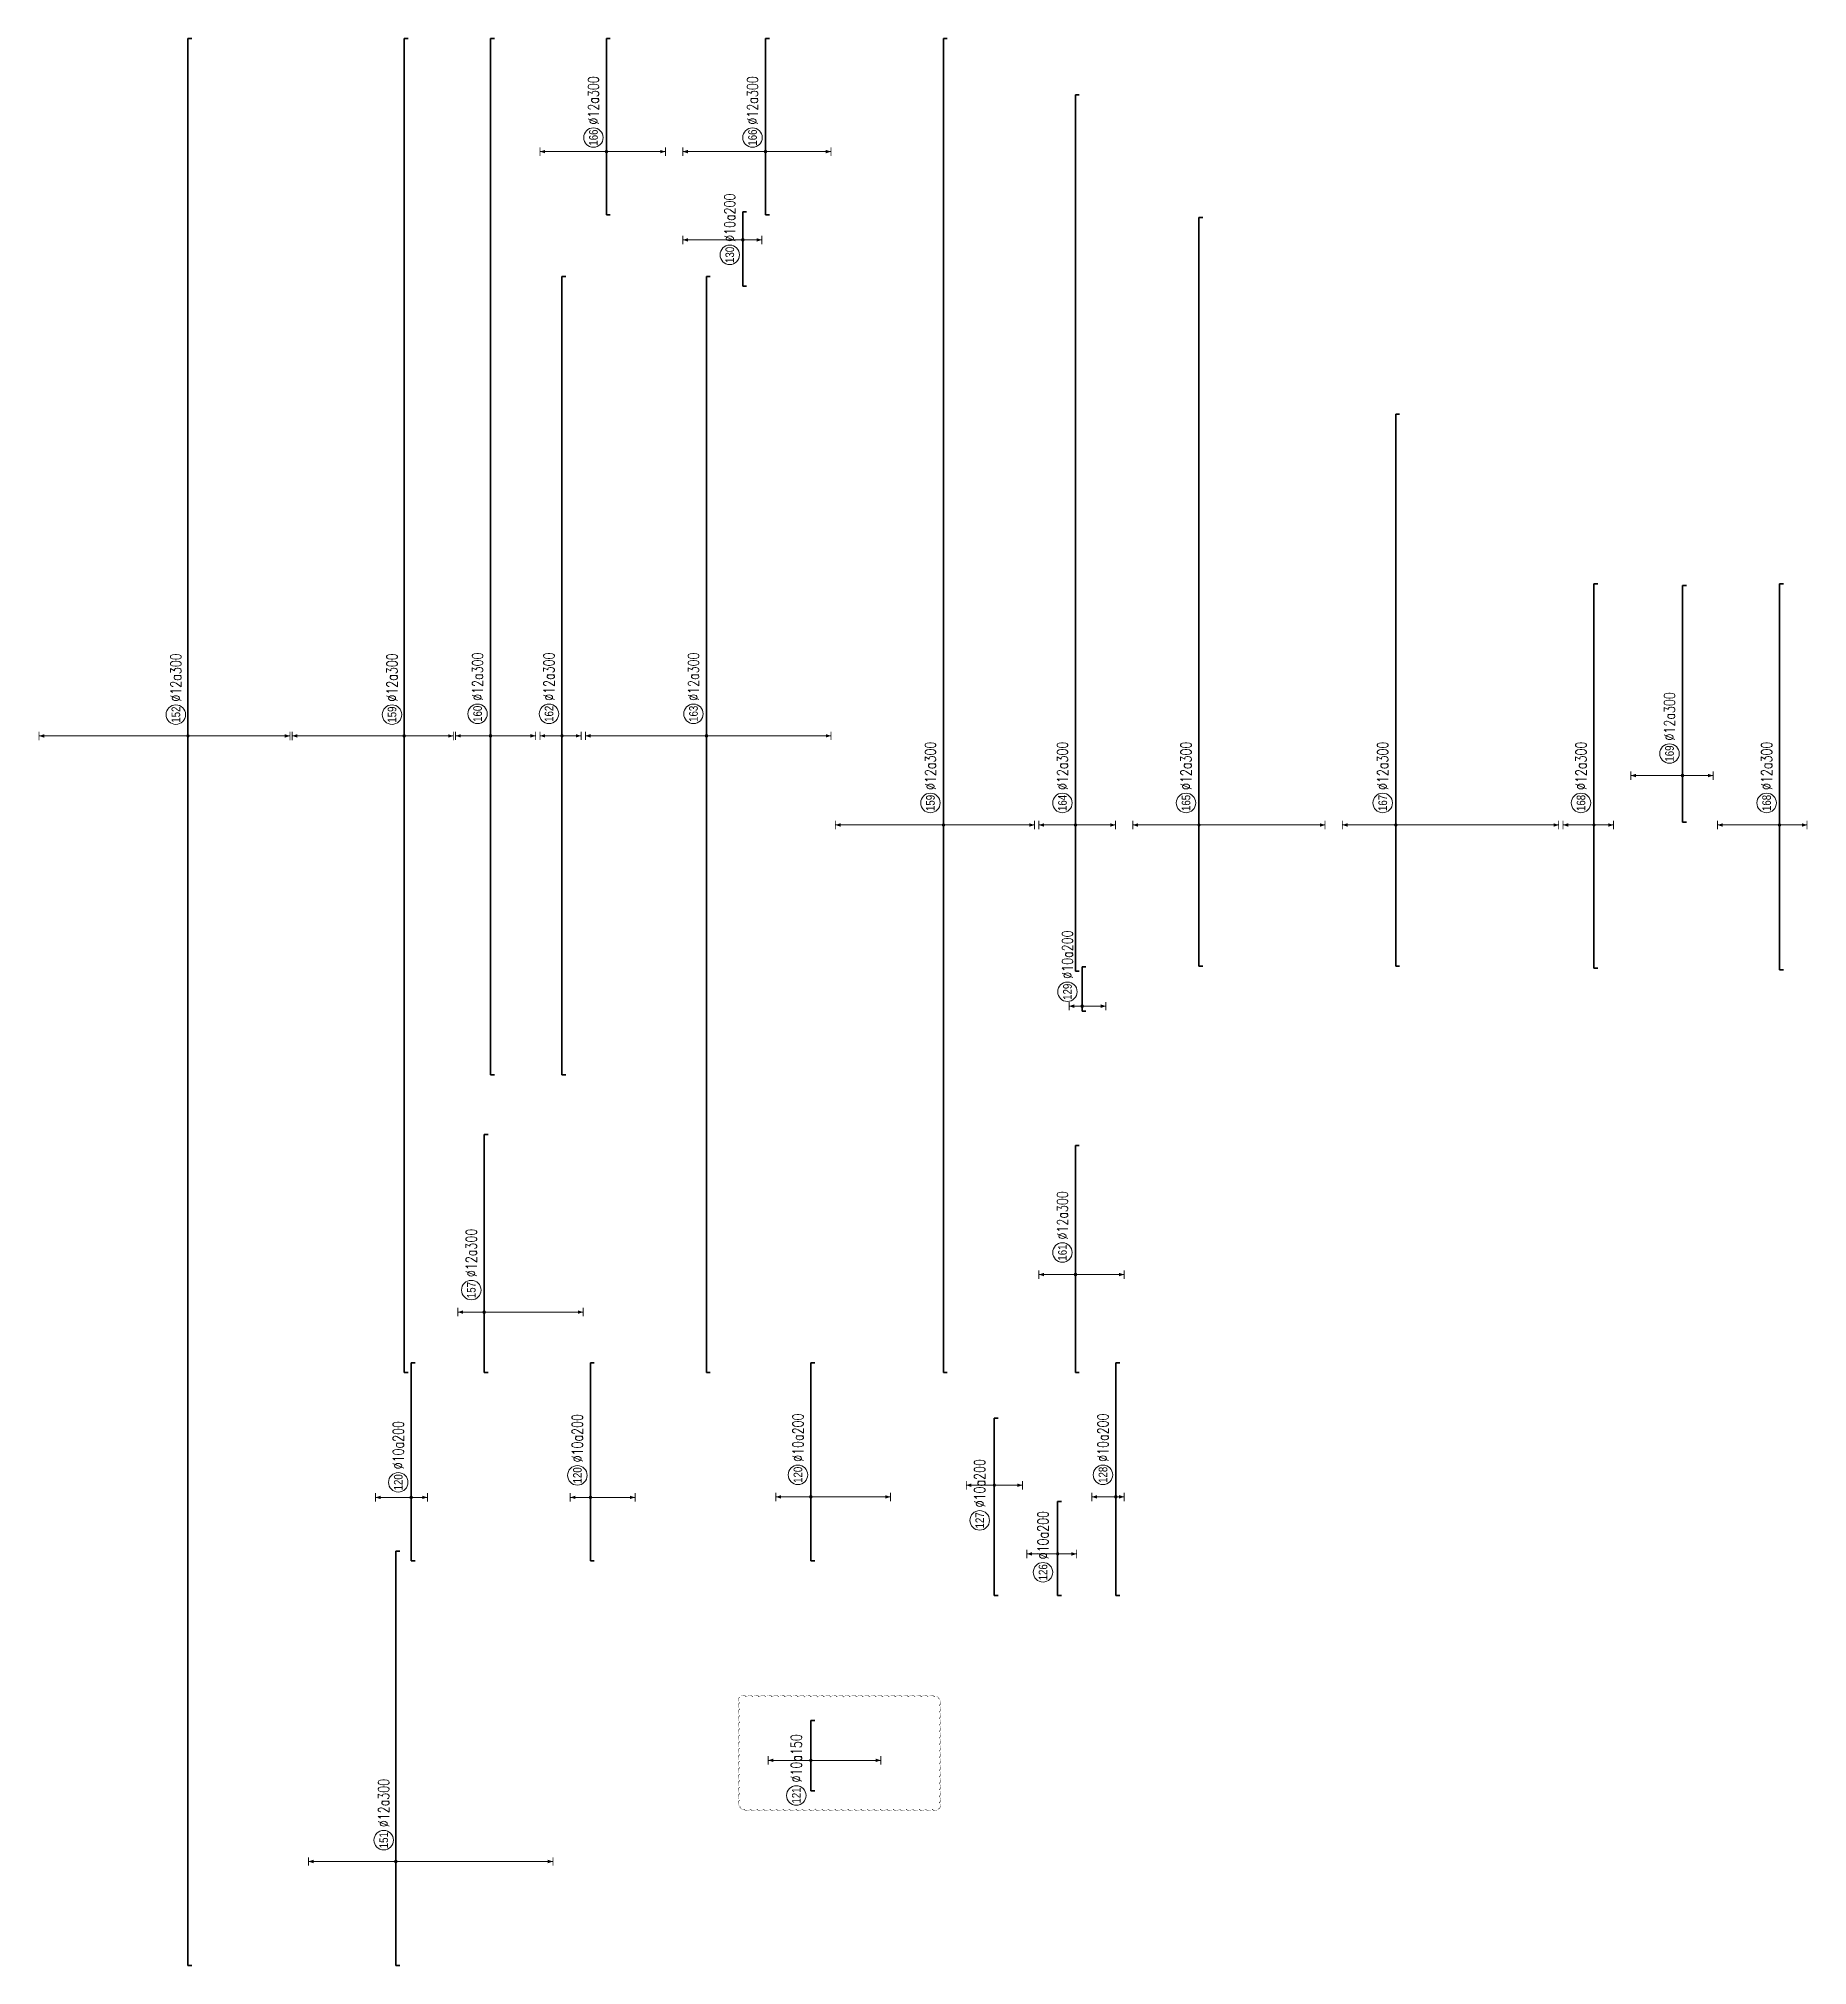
# Model space of a CAD drawing. Header units: millimetres. Extents: x -247377 to 927516, y -864259 to 155594.
# Drawn here: x 135399 to 217139, y -247172 to -158130 of the extents above; entities that cross this region are included whole.
import ezdxf
from ezdxf.enums import TextEntityAlignment as Align

# ---------------------------------------------------------------- set-up
doc = ezdxf.new("R2010")
doc.units = ezdxf.units.MM
doc.header["$MEASUREMENT"] = 0
doc.layers.add('2020-08-24', color=230, linetype='Continuous', plot=False)
for name, color, linetype, lineweight in [('NDC_S_DIM', 1, 'Continuous', 15), ('NDC_S_REBAR', 4, 'Continuous', 35), ('NDC_S_VN TEXT', 7, 'Continuous', 20)]:
    doc.layers.add(name, color=color, linetype=linetype, lineweight=lineweight)
doc.styles.add('ARIAL', font='arial.ttf', dxfattribs={"width": 0.8})
doc.styles.add('NDC_EN TXT', font='romans.shx', dxfattribs={"width": 0.8})

# ---------------------------------------------------------------- blocks, each defined once
blk = doc.blocks.new('*U56')
h = blk.add_hatch(color=6)
edge = h.paths.add_edge_path()
edge.add_arc((-6.91, 0), 0.3, 0, 360)
at = {"layer": 'NDC_S_DIM', "color": 8}
for q in [(-6.91, 34.42), (-6.91, -23.58)]:
    blk.add_line((-6.91, 0), q, dxfattribs=at)
for points in [[(-7.91, 34.42, 0.2, 0.2, 0), (-5.91, 34.42, 0, 0, 0)], [(-7.91, -23.58, 0.2, 0.2, 0), (-5.91, -23.58, 0, 0, 0)]]:
    blk.add_lwpolyline(points, format="xyseb", dxfattribs=at)
at = {"layer": 'NDC_S_DIM'}
blk.add_circle((-1.99, 2.8), 2.25, dxfattribs=at)
at = {"layer": 'NDC_S_DIM', "color": 6}
blk.add_circle((-6.91, 0), 0.3, dxfattribs=at)
at = {"layer": 'NDC_S_DIM', "color": 8}
for points in [[(-7.31, 33.22), (-6.91, 34.42), (-6.51, 33.22)], [(-7.31, -22.38), (-6.91, -23.58), (-6.51, -22.38)]]:
    blk.add_solid(points, dxfattribs=at)
at = {"layer": 'NDC_S_REBAR'}
for p, q in [((0, 0), (-290.98, 0)), ((-290.98, 0), (-290.98, -0.9)), ((0, 0), (154.22, 0)), ((154.22, 0), (154.22, -0.9)), ((-290.98, -0.9), (-290.98, -0.9)), ((154.22, -0.9), (154.22, -0.9))]:
    blk.add_line(p, q, dxfattribs=at)
at = {"layer": 'NDC_S_VN TEXT', "style": 'ARIAL', "width": 0.8}
blk.add_attdef('KHT', text='', height=2, dxfattribs=at).set_placement((-1.99, 2.8), align=Align.MIDDLE_CENTER)
at = {"layer": 'NDC_S_VN TEXT', "color": 3, "style": 'NDC_EN TXT', "width": 0.75}
blk.add_attdef('DKT', (1.01, 1.55), '', height=2.5, dxfattribs=at)
blk = doc.blocks.new('*U57')
h = blk.add_hatch(color=6)
edge = h.paths.add_edge_path()
edge.add_arc((-6.91, 0), 0.3, 0, 360)
at = {"layer": 'NDC_S_DIM', "color": 8}
for q in [(-6.91, 20.2), (-6.91, -36.3)]:
    blk.add_line((-6.91, 0), q, dxfattribs=at)
for points in [[(-7.91, 20.2, 0.2, 0.2, 0), (-5.91, 20.2, 0, 0, 0)], [(-7.91, -36.3, 0.2, 0.2, 0), (-5.91, -36.3, 0, 0, 0)]]:
    blk.add_lwpolyline(points, format="xyseb", dxfattribs=at)
at = {"layer": 'NDC_S_DIM'}
blk.add_circle((-1.99, 2.8), 2.25, dxfattribs=at)
at = {"layer": 'NDC_S_DIM', "color": 6}
blk.add_circle((-6.91, 0), 0.3, dxfattribs=at)
at = {"layer": 'NDC_S_DIM', "color": 8}
for points in [[(-7.31, 19), (-6.91, 20.2), (-6.51, 19)], [(-7.31, -35.1), (-6.91, -36.3), (-6.51, -35.1)]]:
    blk.add_solid(points, dxfattribs=at)
at = {"layer": 'NDC_S_REBAR'}
for p, q in [((0, 0), (-30.93, 0)), ((-30.93, 0), (-30.93, -0.9)), ((0, 0), (64.78, 0)), ((64.78, 0), (64.78, -0.9)), ((-30.93, -0.9), (-30.93, -0.9)), ((64.78, -0.9), (64.78, -0.9))]:
    blk.add_line(p, q, dxfattribs=at)
at = {"layer": 'NDC_S_VN TEXT', "style": 'ARIAL', "width": 0.8}
blk.add_attdef('KHT', text='', height=2, dxfattribs=at).set_placement((-1.99, 2.8), align=Align.MIDDLE_CENTER)
at = {"layer": 'NDC_S_VN TEXT', "color": 3, "style": 'NDC_EN TXT', "width": 0.75}
blk.add_attdef('DKT', (1.01, 1.55), '', height=2.5, dxfattribs=at)
blk = doc.blocks.new('*U58')
h = blk.add_hatch(color=6)
edge = h.paths.add_edge_path()
edge.add_arc((-6.91, 0), 0.3, 0, 360)
at = {"layer": 'NDC_S_DIM', "color": 8}
for q in [(-6.91, 25.87), (-6.91, -11.38)]:
    blk.add_line((-6.91, 0), q, dxfattribs=at)
for points in [[(-7.91, 25.87, 0.2, 0.2, 0), (-5.91, 25.87, 0, 0, 0)], [(-7.91, -11.38, 0.2, 0.2, 0), (-5.91, -11.38, 0, 0, 0)]]:
    blk.add_lwpolyline(points, format="xyseb", dxfattribs=at)
at = {"layer": 'NDC_S_DIM'}
blk.add_circle((-1.99, 2.8), 2.25, dxfattribs=at)
at = {"layer": 'NDC_S_DIM', "color": 6}
blk.add_circle((-6.91, 0), 0.3, dxfattribs=at)
at = {"layer": 'NDC_S_DIM', "color": 8}
for points in [[(-7.31, 24.67), (-6.91, 25.87), (-6.51, 24.67)], [(-7.31, -10.18), (-6.91, -11.38), (-6.51, -10.18)]]:
    blk.add_solid(points, dxfattribs=at)
at = {"layer": 'NDC_S_REBAR'}
for p, q in [((0, 0), (-153.98, 0)), ((-153.98, 0), (-153.98, -0.9)), ((0, 0), (154.22, 0)), ((154.22, 0), (154.22, -0.9)), ((-153.98, -0.9), (-153.98, -0.9)), ((154.22, -0.9), (154.22, -0.9))]:
    blk.add_line(p, q, dxfattribs=at)
at = {"layer": 'NDC_S_VN TEXT', "style": 'ARIAL', "width": 0.8}
blk.add_attdef('KHT', text='', height=2, dxfattribs=at).set_placement((-1.99, 2.8), align=Align.MIDDLE_CENTER)
at = {"layer": 'NDC_S_VN TEXT', "color": 3, "style": 'NDC_EN TXT', "width": 0.75}
blk.add_attdef('DKT', (1.01, 1.55), '', height=2.5, dxfattribs=at)
blk = doc.blocks.new('*U59')
h = blk.add_hatch(color=6)
edge = h.paths.add_edge_path()
edge.add_arc((-2.99, 0), 0.3, 0, 360)
at = {"layer": 'NDC_S_DIM', "color": 8}
for q in [(-2.99, 6.13), (-2.99, -22.87)]:
    blk.add_line((-2.99, 0), q, dxfattribs=at)
for points in [[(-3.99, 6.13, 0.2, 0.2, 0), (-1.99, 6.13, 0, 0, 0)], [(-3.99, -22.87, 0.2, 0.2, 0), (-1.99, -22.87, 0, 0, 0)]]:
    blk.add_lwpolyline(points, format="xyseb", dxfattribs=at)
at = {"layer": 'NDC_S_DIM'}
blk.add_circle((2.1, 3), 2.25, dxfattribs=at)
at = {"layer": 'NDC_S_DIM', "color": 6}
blk.add_circle((-2.99, 0), 0.3, dxfattribs=at)
at = {"layer": 'NDC_S_DIM', "color": 8}
for points in [[(-3.39, 4.93), (-2.99, 6.13), (-2.59, 4.93)], [(-3.39, -21.67), (-2.99, -22.87), (-2.59, -21.67)]]:
    blk.add_solid(points, dxfattribs=at)
at = {"layer": 'NDC_S_REBAR'}
for p, q in [((0, 0), (-16.94, 0)), ((-16.94, 0), (-16.94, -0.9)), ((0, 0), (38.01, 0)), ((38.01, 0), (38.01, -0.9)), ((-16.94, -0.9), (-16.94, -0.9)), ((38.01, -0.9), (38.01, -0.9))]:
    blk.add_line(p, q, dxfattribs=at)
at = {"layer": 'NDC_S_VN TEXT', "style": 'ARIAL', "width": 0.8}
blk.add_attdef('KHT', text='', height=2, dxfattribs=at).set_placement((2.1, 3), align=Align.MIDDLE_CENTER)
at = {"layer": 'NDC_S_VN TEXT', "color": 3, "style": 'NDC_EN TXT', "width": 0.75}
blk.add_attdef('DKT', (5.1, 1.75), '', height=2.5, dxfattribs=at)
blk = doc.blocks.new('*U60')
h = blk.add_hatch(color=6)
edge = h.paths.add_edge_path()
edge.add_arc((-2.99, 0), 0.3, 0, 360)
at = {"layer": 'NDC_S_DIM', "color": 8}
for q in [(-2.99, 8.09), (-2.99, -10.41)]:
    blk.add_line((-2.99, 0), q, dxfattribs=at)
for points in [[(-3.99, 8.09, 0.2, 0.2, 0), (-1.99, 8.09, 0, 0, 0)], [(-3.99, -10.41, 0.2, 0.2, 0), (-1.99, -10.41, 0, 0, 0)]]:
    blk.add_lwpolyline(points, format="xyseb", dxfattribs=at)
at = {"layer": 'NDC_S_DIM'}
blk.add_circle((2.1, 3), 2.25, dxfattribs=at)
at = {"layer": 'NDC_S_DIM', "color": 6}
blk.add_circle((-2.99, 0), 0.3, dxfattribs=at)
at = {"layer": 'NDC_S_DIM', "color": 8}
for points in [[(-3.39, 6.89), (-2.99, 8.09), (-2.59, 6.89)], [(-3.39, -9.21), (-2.99, -10.41), (-2.59, -9.21)]]:
    blk.add_solid(points, dxfattribs=at)
at = {"layer": 'NDC_S_REBAR'}
for p, q in [((0, 0), (-81.33, 0)), ((-81.33, 0), (-81.33, -0.9)), ((0, 0), (158.12, 0)), ((158.12, 0), (158.12, -0.9)), ((-81.33, -0.9), (-81.33, -0.9)), ((158.12, -0.9), (158.12, -0.9))]:
    blk.add_line(p, q, dxfattribs=at)
at = {"layer": 'NDC_S_VN TEXT', "style": 'ARIAL', "width": 0.8}
blk.add_attdef('KHT', text='', height=2, dxfattribs=at).set_placement((2.1, 3), align=Align.MIDDLE_CENTER)
at = {"layer": 'NDC_S_VN TEXT', "color": 3, "style": 'NDC_EN TXT', "width": 0.75}
blk.add_attdef('DKT', (5.1, 1.75), '', height=2.5, dxfattribs=at)
blk = doc.blocks.new('*U61')
h = blk.add_hatch(color=6)
edge = h.paths.add_edge_path()
edge.add_arc((-2.99, 0), 0.3, 0, 360)
at = {"layer": 'NDC_S_DIM', "color": 8}
for q in [(-2.99, 5.09), (-2.99, -4.41)]:
    blk.add_line((-2.99, 0), q, dxfattribs=at)
for points in [[(-3.99, 5.09, 0.2, 0.2, 0), (-1.99, 5.09, 0, 0, 0)], [(-3.99, -4.41, 0.2, 0.2, 0), (-1.99, -4.41, 0, 0, 0)]]:
    blk.add_lwpolyline(points, format="xyseb", dxfattribs=at)
at = {"layer": 'NDC_S_DIM'}
blk.add_circle((2.1, 3), 2.25, dxfattribs=at)
at = {"layer": 'NDC_S_DIM', "color": 6}
blk.add_circle((-2.99, 0), 0.3, dxfattribs=at)
at = {"layer": 'NDC_S_DIM', "color": 8}
for points in [[(-3.39, 3.89), (-2.99, 5.09), (-2.59, 3.89)], [(-3.39, -3.21), (-2.99, -4.41), (-2.59, -3.21)]]:
    blk.add_solid(points, dxfattribs=at)
at = {"layer": 'NDC_S_REBAR'}
for p, q in [((0, 0), (-81.33, 0)), ((-81.33, 0), (-81.33, -0.9)), ((0, 0), (103.12, 0)), ((103.12, 0), (103.12, -0.9)), ((-81.33, -0.9), (-81.33, -0.9)), ((103.12, -0.9), (103.12, -0.9))]:
    blk.add_line(p, q, dxfattribs=at)
at = {"layer": 'NDC_S_VN TEXT', "style": 'ARIAL', "width": 0.8}
blk.add_attdef('KHT', text='', height=2, dxfattribs=at).set_placement((2.1, 3), align=Align.MIDDLE_CENTER)
at = {"layer": 'NDC_S_VN TEXT', "color": 3, "style": 'NDC_EN TXT', "width": 0.75}
blk.add_attdef('DKT', (5.1, 1.75), '', height=2.5, dxfattribs=at)
blk = doc.blocks.new('*U62')
h = blk.add_hatch(color=6)
edge = h.paths.add_edge_path()
edge.add_arc((-2.99, 0), 0.3, 0, 360)
at = {"layer": 'NDC_S_DIM', "color": 8}
for q in [(-2.99, 27.96), (-2.99, -28.79)]:
    blk.add_line((-2.99, 0), q, dxfattribs=at)
for points in [[(-3.99, 27.96, 0.2, 0.2, 0), (-1.99, 27.96, 0, 0, 0)], [(-3.99, -28.79, 0.2, 0.2, 0), (-1.99, -28.79, 0, 0, 0)]]:
    blk.add_lwpolyline(points, format="xyseb", dxfattribs=at)
at = {"layer": 'NDC_S_DIM'}
blk.add_circle((2.1, 3), 2.25, dxfattribs=at)
at = {"layer": 'NDC_S_DIM', "color": 6}
blk.add_circle((-2.99, 0), 0.3, dxfattribs=at)
at = {"layer": 'NDC_S_DIM', "color": 8}
for points in [[(-3.39, 26.76), (-2.99, 27.96), (-2.59, 26.76)], [(-3.39, -27.59), (-2.99, -28.79), (-2.59, -27.59)]]:
    blk.add_solid(points, dxfattribs=at)
at = {"layer": 'NDC_S_REBAR'}
for p, q in [((0, 0), (-150.08, 0)), ((-150.08, 0), (-150.08, -0.9)), ((0, 0), (103.12, 0)), ((103.12, 0), (103.12, -0.9)), ((-150.08, -0.9), (-150.08, -0.9)), ((103.12, -0.9), (103.12, -0.9))]:
    blk.add_line(p, q, dxfattribs=at)
at = {"layer": 'NDC_S_VN TEXT', "style": 'ARIAL', "width": 0.8}
blk.add_attdef('KHT', text='', height=2, dxfattribs=at).set_placement((2.1, 3), align=Align.MIDDLE_CENTER)
at = {"layer": 'NDC_S_VN TEXT', "color": 3, "style": 'NDC_EN TXT', "width": 0.75}
blk.add_attdef('DKT', (5.1, 1.75), '', height=2.5, dxfattribs=at)
blk = doc.blocks.new('*U63')
h = blk.add_hatch(color=6)
edge = h.paths.add_edge_path()
edge.add_arc((-2.99, 0), 0.3, 0, 360)
at = {"layer": 'NDC_S_DIM', "color": 8}
for q in [(-2.99, 8.47), (-2.99, -9.28)]:
    blk.add_line((-2.99, 0), q, dxfattribs=at)
for points in [[(-3.99, 8.47, 0.2, 0.2, 0), (-1.99, 8.47, 0, 0, 0)], [(-3.99, -9.28, 0.2, 0.2, 0), (-1.99, -9.28, 0, 0, 0)]]:
    blk.add_lwpolyline(points, format="xyseb", dxfattribs=at)
at = {"layer": 'NDC_S_DIM'}
blk.add_circle((2.1, 3), 2.25, dxfattribs=at)
at = {"layer": 'NDC_S_DIM', "color": 6}
blk.add_circle((-2.99, 0), 0.3, dxfattribs=at)
at = {"layer": 'NDC_S_DIM', "color": 8}
for points in [[(-3.39, 7.27), (-2.99, 8.47), (-2.59, 7.27)], [(-3.39, -8.08), (-2.99, -9.28), (-2.59, -8.08)]]:
    blk.add_solid(points, dxfattribs=at)
at = {"layer": 'NDC_S_REBAR'}
for p, q in [((0, 0), (-36.73, 0)), ((-36.73, 0), (-36.73, -0.9)), ((0, 0), (165.74, 0)), ((165.74, 0), (165.74, -0.9)), ((-36.73, -0.9), (-36.73, -0.9)), ((165.74, -0.9), (165.74, -0.9))]:
    blk.add_line(p, q, dxfattribs=at)
at = {"layer": 'NDC_S_VN TEXT', "style": 'ARIAL', "width": 0.8}
blk.add_attdef('KHT', text='', height=2, dxfattribs=at).set_placement((2.1, 3), align=Align.MIDDLE_CENTER)
at = {"layer": 'NDC_S_VN TEXT', "color": 3, "style": 'NDC_EN TXT', "width": 0.75}
blk.add_attdef('DKT', (5.1, 1.75), '', height=2.5, dxfattribs=at)
blk = doc.blocks.new('*U64')
h = blk.add_hatch(color=6)
edge = h.paths.add_edge_path()
edge.add_arc((-2.99, 0), 0.3, 0, 360)
at = {"layer": 'NDC_S_DIM', "color": 8}
for q in [(-2.99, 15.35), (-2.99, -13.65)]:
    blk.add_line((-2.99, 0), q, dxfattribs=at)
for points in [[(-3.99, 15.35, 0.2, 0.2, 0), (-1.99, 15.35, 0, 0, 0)], [(-3.99, -13.65, 0.2, 0.2, 0), (-1.99, -13.65, 0, 0, 0)]]:
    blk.add_lwpolyline(points, format="xyseb", dxfattribs=at)
at = {"layer": 'NDC_S_DIM'}
blk.add_circle((0.25, 3), 2.25, dxfattribs=at)
at = {"layer": 'NDC_S_DIM', "color": 6}
blk.add_circle((-2.99, 0), 0.3, dxfattribs=at)
at = {"layer": 'NDC_S_DIM', "color": 8}
for points in [[(-3.39, 14.15), (-2.99, 15.35), (-2.59, 14.15)], [(-3.39, -12.45), (-2.99, -13.65), (-2.59, -12.45)]]:
    blk.add_solid(points, dxfattribs=at)
at = {"layer": 'NDC_S_REBAR'}
for p, q in [((0, 0), (-17.57, 0)), ((-17.57, 0), (-17.57, -0.9)), ((0, 0), (23.14, 0)), ((23.14, 0), (23.14, -0.9)), ((-17.57, -0.9), (-17.57, -0.9)), ((23.14, -0.9), (23.14, -0.9))]:
    blk.add_line(p, q, dxfattribs=at)
at = {"layer": 'NDC_S_VN TEXT', "style": 'ARIAL', "width": 0.8}
blk.add_attdef('KHT', text='', height=2, dxfattribs=at).set_placement((0.25, 3), align=Align.MIDDLE_CENTER)
at = {"layer": 'NDC_S_VN TEXT', "color": 3, "style": 'NDC_EN TXT', "width": 0.75}
blk.add_attdef('DKT', (3.25, 1.75), '', height=2.5, dxfattribs=at)
blk = doc.blocks.new('*U68')
h = blk.add_hatch(color=6)
edge = h.paths.add_edge_path()
edge.add_arc((-2.99, 0), 0.3, 0, 360)
at = {"layer": 'NDC_S_DIM', "color": 8}
for q in [(-2.99, 4.66), (-2.99, -10.34)]:
    blk.add_line((-2.99, 0), q, dxfattribs=at)
for points in [[(-3.99, 4.66, 0.2, 0.2, 0), (-1.99, 4.66, 0, 0, 0)], [(-3.99, -10.34, 0.2, 0.2, 0), (-1.99, -10.34, 0, 0, 0)]]:
    blk.add_lwpolyline(points, format="xyseb", dxfattribs=at)
at = {"layer": 'NDC_S_DIM'}
blk.add_circle((2.1, 3), 2.25, dxfattribs=at)
at = {"layer": 'NDC_S_DIM', "color": 6}
blk.add_circle((-2.99, 0), 0.3, dxfattribs=at)
at = {"layer": 'NDC_S_DIM', "color": 8}
for points in [[(-3.39, 3.46), (-2.99, 4.66), (-2.59, 3.46)], [(-3.39, -9.14), (-2.99, -10.34), (-2.59, -9.14)]]:
    blk.add_solid(points, dxfattribs=at)
at = {"layer": 'NDC_S_REBAR'}
for p, q in [((0, 0), (-17.62, 0)), ((-17.62, 0), (-17.62, -0.9)), ((0, 0), (28.08, 0)), ((28.08, 0), (28.08, -0.9)), ((-17.62, -0.9), (-17.62, -0.9)), ((28.08, -0.9), (28.08, -0.9))]:
    blk.add_line(p, q, dxfattribs=at)
at = {"layer": 'NDC_S_VN TEXT', "style": 'ARIAL', "width": 0.8}
blk.add_attdef('KHT', text='', height=2, dxfattribs=at).set_placement((2.1, 3), align=Align.MIDDLE_CENTER)
at = {"layer": 'NDC_S_VN TEXT', "color": 3, "style": 'NDC_EN TXT', "width": 0.75}
blk.add_attdef('DKT', (5.1, 1.75), '', height=2.5, dxfattribs=at)
blk = doc.blocks.new('*U69')
h = blk.add_hatch(color=6)
edge = h.paths.add_edge_path()
edge.add_arc((-2.99, 0), 0.3, 0, 360)
at = {"layer": 'NDC_S_DIM', "color": 8}
for q in [(-2.99, 8.1), (-2.99, -18.4)]:
    blk.add_line((-2.99, 0), q, dxfattribs=at)
for points in [[(-3.99, 8.1, 0.2, 0.2, 0), (-1.99, 8.1, 0, 0, 0)], [(-3.99, -18.4, 0.2, 0.2, 0), (-1.99, -18.4, 0, 0, 0)]]:
    blk.add_lwpolyline(points, format="xyseb", dxfattribs=at)
at = {"layer": 'NDC_S_DIM'}
blk.add_circle((2.1, 3), 2.25, dxfattribs=at)
at = {"layer": 'NDC_S_DIM', "color": 6}
blk.add_circle((-2.99, 0), 0.3, dxfattribs=at)
at = {"layer": 'NDC_S_DIM', "color": 8}
for points in [[(-3.39, 6.9), (-2.99, 8.1), (-2.59, 6.9)], [(-3.39, -17.2), (-2.99, -18.4), (-2.59, -17.2)]]:
    blk.add_solid(points, dxfattribs=at)
at = {"layer": 'NDC_S_REBAR'}
for p, q in [((0, 0), (-17.75, 0)), ((-17.75, 0), (-17.75, -0.9)), ((0, 0), (27.95, 0)), ((27.95, 0), (27.95, -0.9)), ((-17.75, -0.9), (-17.75, -0.9)), ((27.95, -0.9), (27.95, -0.9))]:
    blk.add_line(p, q, dxfattribs=at)
at = {"layer": 'NDC_S_VN TEXT', "style": 'ARIAL', "width": 0.8}
blk.add_attdef('KHT', text='', height=2, dxfattribs=at).set_placement((2.1, 3), align=Align.MIDDLE_CENTER)
at = {"layer": 'NDC_S_VN TEXT', "color": 3, "style": 'NDC_EN TXT', "width": 0.75}
blk.add_attdef('DKT', (5.1, 1.75), '', height=2.5, dxfattribs=at)
blk = doc.blocks.new('*U159')
h = blk.add_hatch(color=6)
edge = h.paths.add_edge_path()
edge.add_arc((-2.99, 0), 0.3, 0, 360)
at = {"layer": 'NDC_S_DIM', "color": 8}
for q in [(-2.99, 8.26), (-2.99, -3.74)]:
    blk.add_line((-2.99, 0), q, dxfattribs=at)
for points in [[(-3.99, 8.26, 0.2, 0.2, 0), (-1.99, 8.26, 0, 0, 0)], [(-3.99, -3.74, 0.2, 0.2, 0), (-1.99, -3.74, 0, 0, 0)]]:
    blk.add_lwpolyline(points, format="xyseb", dxfattribs=at)
at = {"layer": 'NDC_S_DIM'}
blk.add_circle((0.49, 3), 2.25, dxfattribs=at)
at = {"layer": 'NDC_S_DIM', "color": 6}
blk.add_circle((-2.99, 0), 0.3, dxfattribs=at)
at = {"layer": 'NDC_S_DIM', "color": 8}
for points in [[(-3.39, 7.06), (-2.99, 8.26), (-2.59, 7.06)], [(-3.39, -2.54), (-2.99, -3.74), (-2.59, -2.54)]]:
    blk.add_solid(points, dxfattribs=at)
at = {"layer": 'NDC_S_REBAR'}
for p, q in [((0, 0), (-17.62, 0)), ((-17.62, 0), (-17.62, -0.9)), ((0, 0), (28.08, 0)), ((28.08, 0), (28.08, -0.9)), ((-17.62, -0.9), (-17.62, -0.9)), ((28.08, -0.9), (28.08, -0.9))]:
    blk.add_line(p, q, dxfattribs=at)
at = {"layer": 'NDC_S_VN TEXT', "style": 'ARIAL', "width": 0.8}
blk.add_attdef('KHT', text='', height=2, dxfattribs=at).set_placement((0.49, 3), align=Align.MIDDLE_CENTER)
at = {"layer": 'NDC_S_VN TEXT', "color": 3, "style": 'NDC_EN TXT', "width": 0.75}
blk.add_attdef('DKT', (3.49, 1.75), '', height=2.5, dxfattribs=at)
blk = doc.blocks.new('*U161')
h = blk.add_hatch(color=6)
edge = h.paths.add_edge_path()
edge.add_arc((-4.39, 0), 0.3, 0, 360)
at = {"layer": 'NDC_S_DIM', "color": 8}
for q in [(-4.39, 6.48), (-4.39, -6.52)]:
    blk.add_line((-4.39, 0), q, dxfattribs=at)
for points in [[(-5.39, 6.48, 0.2, 0.2, 0), (-3.39, 6.48, 0, 0, 0)], [(-5.39, -6.52, 0.2, 0.2, 0), (-3.39, -6.52, 0, 0, 0)]]:
    blk.add_lwpolyline(points, format="xyseb", dxfattribs=at)
at = {"layer": 'NDC_S_DIM'}
blk.add_circle((-12.51, 3.38), 2.25, dxfattribs=at)
at = {"layer": 'NDC_S_DIM', "color": 6}
blk.add_circle((-4.39, 0), 0.3, dxfattribs=at)
at = {"layer": 'NDC_S_DIM', "color": 8}
for points in [[(-4.79, 5.28), (-4.39, 6.48), (-3.99, 5.28)], [(-4.79, -5.32), (-4.39, -6.52), (-3.99, -5.32)]]:
    blk.add_solid(points, dxfattribs=at)
at = {"layer": 'NDC_S_REBAR'}
for p, q in [((0, 0), (-29.84, 0)), ((-29.84, 0), (-29.84, -0.9)), ((0, 0), (11.11, 0)), ((-29.84, -0.9), (-29.84, -0.9)), ((11.11, 0), (11.11, -0.9)), ((11.11, -0.9), (11.11, -0.9))]:
    blk.add_line(p, q, dxfattribs=at)
at = {"layer": 'NDC_S_VN TEXT', "color": 3, "style": 'NDC_EN TXT', "width": 0.75}
blk.add_attdef('DKT', (-9.51, 2.13), '', height=2.5, dxfattribs=at)
at = {"layer": 'NDC_S_VN TEXT', "style": 'ARIAL', "width": 0.8}
blk.add_attdef('KHT', text='', height=2, dxfattribs=at).set_placement((-12.51, 3.38), align=Align.MIDDLE_CENTER)
blk = doc.blocks.new('*U162')
h = blk.add_hatch(color=6)
edge = h.paths.add_edge_path()
edge.add_arc((-4.39, 0), 0.3, 0, 360)
at = {"layer": 'NDC_S_DIM', "color": 8}
for q in [(-4.39, 7.11), (-4.39, -4.39)]:
    blk.add_line((-4.39, 0), q, dxfattribs=at)
for points in [[(-5.39, 7.11, 0.2, 0.2, 0), (-3.39, 7.11, 0, 0, 0)], [(-5.39, -4.39, 0.2, 0.2, 0), (-3.39, -4.39, 0, 0, 0)]]:
    blk.add_lwpolyline(points, format="xyseb", dxfattribs=at)
at = {"layer": 'NDC_S_DIM'}
blk.add_circle((-8.64, 3.38), 2.25, dxfattribs=at)
at = {"layer": 'NDC_S_DIM', "color": 6}
blk.add_circle((-4.39, 0), 0.3, dxfattribs=at)
at = {"layer": 'NDC_S_DIM', "color": 8}
for points in [[(-4.79, 5.91), (-4.39, 7.11), (-3.99, 5.91)], [(-4.79, -3.19), (-4.39, -4.39), (-3.99, -3.19)]]:
    blk.add_solid(points, dxfattribs=at)
at = {"layer": 'NDC_S_REBAR'}
for p, q in [((0, 0), (-13.97, 0)), ((-13.97, 0), (-13.97, -0.9)), ((0, 0), (7.73, 0)), ((-13.97, -0.9), (-13.97, -0.9)), ((7.73, 0), (7.73, -0.9)), ((7.73, -0.9), (7.73, -0.9))]:
    blk.add_line(p, q, dxfattribs=at)
at = {"layer": 'NDC_S_VN TEXT', "color": 3, "style": 'NDC_EN TXT', "width": 0.75}
blk.add_attdef('DKT', (-5.64, 2.13), '', height=2.5, dxfattribs=at)
at = {"layer": 'NDC_S_VN TEXT', "style": 'ARIAL', "width": 0.8}
blk.add_attdef('KHT', text='', height=2, dxfattribs=at).set_placement((-8.64, 3.38), align=Align.MIDDLE_CENTER)
blk = doc.blocks.new('*U411')
h = blk.add_hatch(color=6)
edge = h.paths.add_edge_path()
edge.add_arc((-2.99, 0), 0.3, 0, 360)
at = {"layer": 'NDC_S_DIM', "color": 8}
for q in [(-2.99, 24.96), (-2.99, -21.04)]:
    blk.add_line((-2.99, 0), q, dxfattribs=at)
for points in [[(-3.99, 24.96, 0.2, 0.2, 0), (-1.99, 24.96, 0, 0, 0)], [(-3.99, -21.04, 0.2, 0.2, 0), (-1.99, -21.04, 0, 0, 0)]]:
    blk.add_lwpolyline(points, format="xyseb", dxfattribs=at)
at = {"layer": 'NDC_S_DIM'}
blk.add_circle((2.1, 3), 2.25, dxfattribs=at)
at = {"layer": 'NDC_S_DIM', "color": 6}
blk.add_circle((-2.99, 0), 0.3, dxfattribs=at)
at = {"layer": 'NDC_S_DIM', "color": 8}
for points in [[(-3.39, 23.76), (-2.99, 24.96), (-2.59, 23.76)], [(-3.39, -19.84), (-2.99, -21.04), (-2.59, -19.84)]]:
    blk.add_solid(points, dxfattribs=at)
at = {"layer": 'NDC_S_REBAR'}
for p, q in [((0, 0), (-129.49, 0)), ((-129.49, 0), (-129.49, -0.9)), ((0, 0), (178.72, 0)), ((178.72, 0), (178.72, -0.9)), ((-129.49, -0.9), (-129.49, -0.9)), ((178.72, -0.9), (178.72, -0.9))]:
    blk.add_line(p, q, dxfattribs=at)
at = {"layer": 'NDC_S_VN TEXT', "style": 'ARIAL', "width": 0.8}
blk.add_attdef('KHT', text='', height=2, dxfattribs=at).set_placement((2.1, 3), align=Align.MIDDLE_CENTER)
at = {"layer": 'NDC_S_VN TEXT', "color": 3, "style": 'NDC_EN TXT', "width": 0.75}
blk.add_attdef('DKT', (5.1, 1.75), '', height=2.5, dxfattribs=at)
blk = doc.blocks.new('*U420')
h = blk.add_hatch(color=6)
edge = h.paths.add_edge_path()
edge.add_arc((-2.99, 0), 0.3, 0, 360)
at = {"layer": 'NDC_S_DIM', "color": 8}
for q in [(-2.99, 13.85), (-2.99, -4.4)]:
    blk.add_line((-2.99, 0), q, dxfattribs=at)
for points in [[(-3.99, 13.85, 0.2, 0.2, 0), (-1.99, 13.85, 0, 0, 0)], [(-3.99, -4.4, 0.2, 0.2, 0), (-1.99, -4.4, 0, 0, 0)]]:
    blk.add_lwpolyline(points, format="xyseb", dxfattribs=at)
at = {"layer": 'NDC_S_DIM'}
blk.add_circle((-6.45, 3), 2.25, dxfattribs=at)
at = {"layer": 'NDC_S_DIM', "color": 6}
blk.add_circle((-2.99, 0), 0.3, dxfattribs=at)
at = {"layer": 'NDC_S_DIM', "color": 8}
for points in [[(-3.39, 12.65), (-2.99, 13.85), (-2.59, 12.65)], [(-3.39, -3.2), (-2.99, -4.4), (-2.59, -3.2)]]:
    blk.add_solid(points, dxfattribs=at)
at = {"layer": 'NDC_S_REBAR'}
for p, q in [((0, 0), (-13.67, 0)), ((-13.67, 0), (-13.67, -0.9)), ((0, 0), (3.53, 0)), ((3.53, 0), (3.53, -0.9)), ((-13.67, -0.9), (-13.67, -0.9)), ((3.53, -0.9), (3.53, -0.9))]:
    blk.add_line(p, q, dxfattribs=at)
at = {"layer": 'NDC_S_VN TEXT', "style": 'ARIAL', "width": 0.8}
blk.add_attdef('KHT', text='', height=2, dxfattribs=at).set_placement((-6.45, 3), align=Align.MIDDLE_CENTER)
at = {"layer": 'NDC_S_VN TEXT', "color": 3, "style": 'NDC_EN TXT', "width": 0.75}
blk.add_attdef('DKT', (-3.45, 1.75), '', height=2.5, dxfattribs=at)
blk = doc.blocks.new('*U433')
h = blk.add_hatch(color=6)
edge = h.paths.add_edge_path()
edge.add_arc((-4.39, 0), 0.3, 0, 360)
at = {"layer": 'NDC_S_DIM', "color": 8}
for q in [(-4.39, 3), (-4.39, -5.5)]:
    blk.add_line((-4.39, 0), q, dxfattribs=at)
for points in [[(-5.39, 3, 0.2, 0.2, 0), (-3.39, 3, 0, 0, 0)], [(-5.39, -5.5, 0.2, 0.2, 0), (-3.39, -5.5, 0, 0, 0)]]:
    blk.add_lwpolyline(points, format="xyseb", dxfattribs=at)
at = {"layer": 'NDC_S_DIM'}
blk.add_circle((-1.06, 3.38), 2.25, dxfattribs=at)
at = {"layer": 'NDC_S_DIM', "color": 6}
blk.add_circle((-4.39, 0), 0.3, dxfattribs=at)
at = {"layer": 'NDC_S_DIM', "color": 8}
for points in [[(-4.79, 1.8), (-4.39, 3), (-3.99, 1.8)], [(-4.79, -4.3), (-4.39, -5.5), (-3.99, -4.3)]]:
    blk.add_solid(points, dxfattribs=at)
at = {"layer": 'NDC_S_REBAR'}
for p, q in [((0, 0), (-5.52, 0)), ((-5.52, 0), (-5.52, -0.9)), ((0, 0), (4.68, 0)), ((-5.52, -0.9), (-5.52, -0.9)), ((4.68, 0), (4.68, -0.9)), ((4.68, -0.9), (4.68, -0.9))]:
    blk.add_line(p, q, dxfattribs=at)
at = {"layer": 'NDC_S_VN TEXT', "color": 3, "style": 'NDC_EN TXT', "width": 0.75}
blk.add_attdef('DKT', (1.94, 2.13), '', height=2.5, dxfattribs=at)
at = {"layer": 'NDC_S_VN TEXT', "style": 'ARIAL', "width": 0.8}
blk.add_attdef('KHT', text='', height=2, dxfattribs=at).set_placement((-1.06, 3.38), align=Align.MIDDLE_CENTER)
blk = doc.blocks.new('*U434')
h = blk.add_hatch(color=6)
edge = h.paths.add_edge_path()
edge.add_arc((-2.99, 0), 0.3, 0, 360)
at = {"layer": 'NDC_S_DIM', "color": 8}
for q in [(-2.99, 15.27), (-2.99, -29.13)]:
    blk.add_line((-2.99, 0), q, dxfattribs=at)
for points in [[(-3.99, 15.27, 0.2, 0.2, 0), (-1.99, 15.27, 0, 0, 0)], [(-3.99, -29.13, 0.2, 0.2, 0), (-1.99, -29.13, 0, 0, 0)]]:
    blk.add_lwpolyline(points, format="xyseb", dxfattribs=at)
at = {"layer": 'NDC_S_DIM'}
blk.add_circle((2.1, 3), 2.25, dxfattribs=at)
at = {"layer": 'NDC_S_DIM', "color": 6}
blk.add_circle((-2.99, 0), 0.3, dxfattribs=at)
at = {"layer": 'NDC_S_DIM', "color": 8}
for points in [[(-3.39, 14.07), (-2.99, 15.27), (-2.59, 14.07)], [(-3.39, -27.93), (-2.99, -29.13), (-2.59, -27.93)]]:
    blk.add_solid(points, dxfattribs=at)
at = {"layer": 'NDC_S_REBAR'}
for p, q in [((0, 0), (-35.59, 0)), ((-35.59, 0), (-35.59, -0.9)), ((0, 0), (137.36, 0)), ((137.36, 0), (137.36, -0.9)), ((-35.59, -0.9), (-35.59, -0.9)), ((137.36, -0.9), (137.36, -0.9))]:
    blk.add_line(p, q, dxfattribs=at)
at = {"layer": 'NDC_S_VN TEXT', "style": 'ARIAL', "width": 0.8}
blk.add_attdef('KHT', text='', height=2, dxfattribs=at).set_placement((2.1, 3), align=Align.MIDDLE_CENTER)
at = {"layer": 'NDC_S_VN TEXT', "color": 3, "style": 'NDC_EN TXT', "width": 0.75}
blk.add_attdef('DKT', (5.1, 1.75), '', height=2.5, dxfattribs=at)
blk = doc.blocks.new('*U723')
h = blk.add_hatch(color=6)
edge = h.paths.add_edge_path()
edge.add_arc((-4.39, 0), 0.3, 0, 360)
at = {"layer": 'NDC_S_DIM', "color": 8}
for q in [(-4.39, 9.86), (-4.39, -16.14)]:
    blk.add_line((-4.39, 0), q, dxfattribs=at)
for points in [[(-5.39, 9.86, 0.2, 0.2, 0), (-3.39, 9.86, 0, 0, 0)], [(-5.39, -16.14, 0.2, 0.2, 0), (-3.39, -16.14, 0, 0, 0)]]:
    blk.add_lwpolyline(points, format="xyseb", dxfattribs=at)
at = {"layer": 'NDC_S_DIM'}
blk.add_circle((-12.51, 3.38), 2.25, dxfattribs=at)
at = {"layer": 'NDC_S_DIM', "color": 6}
blk.add_circle((-4.39, 0), 0.3, dxfattribs=at)
at = {"layer": 'NDC_S_DIM', "color": 8}
for points in [[(-4.79, 8.66), (-4.39, 9.86), (-3.99, 8.66)], [(-4.79, -14.94), (-4.39, -16.14), (-3.99, -14.94)]]:
    blk.add_solid(points, dxfattribs=at)
at = {"layer": 'NDC_S_REBAR'}
for p, q in [((0, 0), (-11.47, 0)), ((-11.47, 0), (-11.47, -0.9)), ((0, 0), (4.83, 0)), ((-11.47, -0.9), (-11.47, -0.9)), ((4.83, 0), (4.83, -0.9)), ((4.83, -0.9), (4.83, -0.9))]:
    blk.add_line(p, q, dxfattribs=at)
at = {"layer": 'NDC_S_VN TEXT', "color": 3, "style": 'NDC_EN TXT', "width": 0.75}
blk.add_attdef('DKT', (-9.51, 2.13), '', height=2.5, dxfattribs=at)
at = {"layer": 'NDC_S_VN TEXT', "style": 'ARIAL', "width": 0.8}
blk.add_attdef('KHT', text='', height=2, dxfattribs=at).set_placement((-12.51, 3.38), align=Align.MIDDLE_CENTER)
blk = doc.blocks.new('*U806')
h = blk.add_hatch(color=6)
edge = h.paths.add_edge_path()
edge.add_arc((-2.99, 0), 0.3, 0, 360)
at = {"layer": 'NDC_S_DIM', "color": 8}
for q in [(-2.99, 19.11), (-2.99, -15.14)]:
    blk.add_line((-2.99, 0), q, dxfattribs=at)
for points in [[(-3.99, 19.11, 0.2, 0.2, 0), (-1.99, 19.11, 0, 0, 0)], [(-3.99, -15.14, 0.2, 0.2, 0), (-1.99, -15.14, 0, 0, 0)]]:
    blk.add_lwpolyline(points, format="xyseb", dxfattribs=at)
at = {"layer": 'NDC_S_DIM'}
blk.add_circle((0.25, 3), 2.25, dxfattribs=at)
at = {"layer": 'NDC_S_DIM', "color": 6}
blk.add_circle((-2.99, 0), 0.3, dxfattribs=at)
at = {"layer": 'NDC_S_DIM', "color": 8}
for points in [[(-3.39, 17.91), (-2.99, 19.11), (-2.59, 17.91)], [(-3.39, -13.94), (-2.99, -15.14), (-2.59, -13.94)]]:
    blk.add_solid(points, dxfattribs=at)
at = {"layer": 'NDC_S_REBAR'}
for p, q in [((0, 0), (-17.57, 0)), ((-17.57, 0), (-17.57, -0.9)), ((0, 0), (23.14, 0)), ((23.14, 0), (23.14, -0.9)), ((-17.57, -0.9), (-17.57, -0.9)), ((23.14, -0.9), (23.14, -0.9))]:
    blk.add_line(p, q, dxfattribs=at)
at = {"layer": 'NDC_S_VN TEXT', "style": 'ARIAL', "width": 0.8}
blk.add_attdef('KHT', text='', height=2, dxfattribs=at).set_placement((0.25, 3), align=Align.MIDDLE_CENTER)
at = {"layer": 'NDC_S_VN TEXT', "color": 3, "style": 'NDC_EN TXT', "width": 0.75}
blk.add_attdef('DKT', (3.25, 1.75), '', height=2.5, dxfattribs=at)
blk = doc.blocks.new('*U809')
h = blk.add_hatch(color=6)
edge = h.paths.add_edge_path()
edge.add_arc((-2.99, 0), 0.3, 0, 360)
at = {"layer": 'NDC_S_DIM', "color": 8}
for q in [(-2.99, 8.47), (-2.99, -11.28)]:
    blk.add_line((-2.99, 0), q, dxfattribs=at)
for points in [[(-3.99, 8.47, 0.2, 0.2, 0), (-1.99, 8.47, 0, 0, 0)], [(-3.99, -11.28, 0.2, 0.2, 0), (-1.99, -11.28, 0, 0, 0)]]:
    blk.add_lwpolyline(points, format="xyseb", dxfattribs=at)
at = {"layer": 'NDC_S_DIM'}
blk.add_circle((2.1, 3), 2.25, dxfattribs=at)
at = {"layer": 'NDC_S_DIM', "color": 6}
blk.add_circle((-2.99, 0), 0.3, dxfattribs=at)
at = {"layer": 'NDC_S_DIM', "color": 8}
for points in [[(-3.39, 7.27), (-2.99, 8.47), (-2.59, 7.27)], [(-3.39, -10.08), (-2.99, -11.28), (-2.59, -10.08)]]:
    blk.add_solid(points, dxfattribs=at)
at = {"layer": 'NDC_S_REBAR'}
for p, q in [((0, 0), (-25.61, 0)), ((-25.61, 0), (-25.61, -0.9)), ((0, 0), (26.84, 0)), ((26.84, 0), (26.84, -0.9)), ((-25.61, -0.9), (-25.61, -0.9)), ((26.84, -0.9), (26.84, -0.9))]:
    blk.add_line(p, q, dxfattribs=at)
at = {"layer": 'NDC_S_VN TEXT', "style": 'ARIAL', "width": 0.8}
blk.add_attdef('KHT', text='', height=2, dxfattribs=at).set_placement((2.1, 3), align=Align.MIDDLE_CENTER)
at = {"layer": 'NDC_S_VN TEXT', "color": 3, "style": 'NDC_EN TXT', "width": 0.75}
blk.add_attdef('DKT', (5.1, 1.75), '', height=2.5, dxfattribs=at)
blk = doc.blocks.new('*U810')
h = blk.add_hatch(color=6)
edge = h.paths.add_edge_path()
edge.add_arc((-2.99, 0), 0.3, 0, 360)
at = {"layer": 'NDC_S_DIM', "color": 8}
for q in [(-2.99, 5.58), (-2.99, -1.92)]:
    blk.add_line((-2.99, 0), q, dxfattribs=at)
for points in [[(-3.99, 5.58, 0.2, 0.2, 0), (-1.99, 5.58, 0, 0, 0)], [(-3.99, -1.92, 0.2, 0.2, 0), (-1.99, -1.92, 0, 0, 0)]]:
    blk.add_lwpolyline(points, format="xyseb", dxfattribs=at)
at = {"layer": 'NDC_S_DIM'}
blk.add_circle((2.1, 3), 2.25, dxfattribs=at)
at = {"layer": 'NDC_S_DIM', "color": 6}
blk.add_circle((-2.99, 0), 0.3, dxfattribs=at)
at = {"layer": 'NDC_S_DIM', "color": 8}
for points in [[(-3.39, 4.38), (-2.99, 5.58), (-2.59, 4.38)], [(-3.39, -0.72), (-2.99, -1.92), (-2.59, -0.72)]]:
    blk.add_solid(points, dxfattribs=at)
at = {"layer": 'NDC_S_REBAR'}
for p, q in [((0, 0), (-25.75, 0)), ((-25.75, 0), (-25.75, -0.9)), ((0, 0), (27.95, 0)), ((27.95, 0), (27.95, -0.9)), ((-25.75, -0.9), (-25.75, -0.9)), ((27.95, -0.9), (27.95, -0.9))]:
    blk.add_line(p, q, dxfattribs=at)
at = {"layer": 'NDC_S_VN TEXT', "style": 'ARIAL', "width": 0.8}
blk.add_attdef('KHT', text='', height=2, dxfattribs=at).set_placement((2.1, 3), align=Align.MIDDLE_CENTER)
at = {"layer": 'NDC_S_VN TEXT', "color": 3, "style": 'NDC_EN TXT', "width": 0.75}
blk.add_attdef('DKT', (5.1, 1.75), '', height=2.5, dxfattribs=at)
blk = doc.blocks.new('*U65')
h = blk.add_hatch(color=6)
edge = h.paths.add_edge_path()
edge.add_arc((-2.99, 0), 0.3, 0, 360)
at = {"layer": 'NDC_S_DIM', "color": 8}
for q in [(-2.99, 12.33), (-2.99, -37.66)]:
    blk.add_line((-2.99, 0), q, dxfattribs=at)
for points in [[(-3.99, 12.33, 0.2, 0.2, 0), (-1.99, 12.33, 0, 0, 0)], [(-3.99, -37.66, 0.2, 0.2, 0), (-1.99, -37.66, 0, 0, 0)]]:
    blk.add_lwpolyline(points, format="xyseb", dxfattribs=at)
at = {"layer": 'NDC_S_DIM'}
blk.add_circle((2.1, 3), 2.25, dxfattribs=at)
at = {"layer": 'NDC_S_DIM', "color": 6}
blk.add_circle((-2.99, 0), 0.3, dxfattribs=at)
at = {"layer": 'NDC_S_DIM', "color": 8}
for points in [[(-3.39, 11.13), (-2.99, 12.33), (-2.59, 11.13)], [(-3.39, -36.46), (-2.99, -37.66), (-2.59, -36.46)]]:
    blk.add_solid(points, dxfattribs=at)
at = {"layer": 'NDC_S_REBAR'}
for p, q in [((0, 0), (-35.59, 0)), ((-35.59, 0), (-35.59, -0.9)), ((0, 0), (91.91, 0)), ((91.91, 0), (91.91, -0.9)), ((-35.59, -0.9), (-35.59, -0.9)), ((91.91, -0.9), (91.91, -0.9))]:
    blk.add_line(p, q, dxfattribs=at)
at = {"layer": 'NDC_S_VN TEXT', "style": 'ARIAL', "width": 0.8}
blk.add_attdef('KHT', text='', height=2, dxfattribs=at).set_placement((2.1, 3), align=Align.MIDDLE_CENTER)
at = {"layer": 'NDC_S_VN TEXT', "color": 3, "style": 'NDC_EN TXT', "width": 0.75}
blk.add_attdef('DKT', (5.1, 1.75), '', height=2.5, dxfattribs=at)
blk = doc.blocks.new('*U807')
h = blk.add_hatch(color=6)
edge = h.paths.add_edge_path()
edge.add_arc((-2.99, 0), 0.3, 0, 360)
at = {"layer": 'NDC_S_DIM', "color": 8}
for q in [(-2.99, 7.15), (-2.99, -4.53)]:
    blk.add_line((-2.99, 0), q, dxfattribs=at)
for points in [[(-3.99, 7.15, 0.2, 0.2, 0), (-1.99, 7.15, 0, 0, 0)], [(-3.99, -4.53, 0.2, 0.2, 0), (-1.99, -4.53, 0, 0, 0)]]:
    blk.add_lwpolyline(points, format="xyseb", dxfattribs=at)
at = {"layer": 'NDC_S_DIM'}
blk.add_circle((2.1, 3), 2.25, dxfattribs=at)
at = {"layer": 'NDC_S_DIM', "color": 6}
blk.add_circle((-2.99, 0), 0.3, dxfattribs=at)
at = {"layer": 'NDC_S_DIM', "color": 8}
for points in [[(-3.39, 5.95), (-2.99, 7.15), (-2.59, 5.95)], [(-3.39, -3.33), (-2.99, -4.53), (-2.59, -3.33)]]:
    blk.add_solid(points, dxfattribs=at)
at = {"layer": 'NDC_S_REBAR'}
for p, q in [((0, 0), (-36.1, 0)), ((-36.1, 0), (-36.1, -0.9)), ((0, 0), (52.72, 0)), ((52.72, 0), (52.72, -0.9)), ((-36.1, -0.9), (-36.1, -0.9)), ((52.72, -0.9), (52.72, -0.9))]:
    blk.add_line(p, q, dxfattribs=at)
at = {"layer": 'NDC_S_VN TEXT', "style": 'ARIAL', "width": 0.8}
blk.add_attdef('KHT', text='', height=2, dxfattribs=at).set_placement((2.1, 3), align=Align.MIDDLE_CENTER)
at = {"layer": 'NDC_S_VN TEXT', "color": 3, "style": 'NDC_EN TXT', "width": 0.75}
blk.add_attdef('DKT', (5.1, 1.75), '', height=2.5, dxfattribs=at)
blk = doc.blocks.new('*U66')
h = blk.add_hatch(color=6)
edge = h.paths.add_edge_path()
edge.add_arc((-2.99, 0), 0.3, 0, 360)
at = {"layer": 'NDC_S_DIM', "color": 8}
for q in [(-2.99, 14.36), (-2.99, -6.34)]:
    blk.add_line((-2.99, 0), q, dxfattribs=at)
for points in [[(-3.99, 14.36, 0.2, 0.2, 0), (-1.99, 14.36, 0, 0, 0)], [(-3.99, -6.34, 0.2, 0.2, 0), (-1.99, -6.34, 0, 0, 0)]]:
    blk.add_lwpolyline(points, format="xyseb", dxfattribs=at)
at = {"layer": 'NDC_S_DIM'}
blk.add_circle((2.1, 3), 2.25, dxfattribs=at)
at = {"layer": 'NDC_S_DIM', "color": 6}
blk.add_circle((-2.99, 0), 0.3, dxfattribs=at)
at = {"layer": 'NDC_S_DIM', "color": 8}
for points in [[(-3.39, 13.16), (-2.99, 14.36), (-2.59, 13.16)], [(-3.39, -5.14), (-2.99, -6.34), (-2.59, -5.14)]]:
    blk.add_solid(points, dxfattribs=at)
at = {"layer": 'NDC_S_REBAR'}
for p, q in [((0, 0), (-36.48, 0)), ((-36.48, 0), (-36.48, -0.9)), ((0, 0), (52.72, 0)), ((52.72, 0), (52.72, -0.9)), ((-36.48, -0.9), (-36.48, -0.9)), ((52.72, -0.9), (52.72, -0.9))]:
    blk.add_line(p, q, dxfattribs=at)
at = {"layer": 'NDC_S_VN TEXT', "style": 'ARIAL', "width": 0.8}
blk.add_attdef('KHT', text='', height=2, dxfattribs=at).set_placement((2.1, 3), align=Align.MIDDLE_CENTER)
at = {"layer": 'NDC_S_VN TEXT', "color": 3, "style": 'NDC_EN TXT', "width": 0.75}
blk.add_attdef('DKT', (5.1, 1.75), '', height=2.5, dxfattribs=at)
blk = doc.blocks.new('*U808')
h = blk.add_hatch(color=6)
edge = h.paths.add_edge_path()
edge.add_arc((-2.99, 0), 0.3, 0, 360)
at = {"layer": 'NDC_S_DIM', "color": 8}
for q in [(-2.99, 11.92), (-2.99, -7.08)]:
    blk.add_line((-2.99, 0), q, dxfattribs=at)
for points in [[(-3.99, 11.92, 0.2, 0.2, 0), (-1.99, 11.92, 0, 0, 0)], [(-3.99, -7.08, 0.2, 0.2, 0), (-1.99, -7.08, 0, 0, 0)]]:
    blk.add_lwpolyline(points, format="xyseb", dxfattribs=at)
at = {"layer": 'NDC_S_DIM'}
blk.add_circle((2.1, 3), 2.25, dxfattribs=at)
at = {"layer": 'NDC_S_DIM', "color": 6}
blk.add_circle((-2.99, 0), 0.3, dxfattribs=at)
at = {"layer": 'NDC_S_DIM', "color": 8}
for points in [[(-3.39, 10.72), (-2.99, 11.92), (-2.59, 10.72)], [(-3.39, -5.88), (-2.99, -7.08), (-2.59, -5.88)]]:
    blk.add_solid(points, dxfattribs=at)
at = {"layer": 'NDC_S_REBAR'}
for p, q in [((0, 0), (-13.77, 0)), ((-13.77, 0), (-13.77, -0.9)), ((0, 0), (40.92, 0)), ((40.92, 0), (40.92, -0.9)), ((-13.77, -0.9), (-13.77, -0.9)), ((40.92, -0.9), (40.92, -0.9))]:
    blk.add_line(p, q, dxfattribs=at)
at = {"layer": 'NDC_S_VN TEXT', "style": 'ARIAL', "width": 0.8}
blk.add_attdef('KHT', text='', height=2, dxfattribs=at).set_placement((2.1, 3), align=Align.MIDDLE_CENTER)
at = {"layer": 'NDC_S_VN TEXT', "color": 3, "style": 'NDC_EN TXT', "width": 0.75}
blk.add_attdef('DKT', (5.1, 1.75), '', height=2.5, dxfattribs=at)

msp = doc.modelspace()

# ---------------------------------------------------------------- linework, layer by layer
at = {"layer": '2020-08-24'}
msp.add_lwpolyline([(167806, -234767.1, 0, 30, -0.5205671), (168106, -234767.1, 0, 30, -0.5205671), (168406, -234767.1, 0, 30, -0.5205671), (168706, -234767.1, 0, 30, -0.5205671), (169006, -234767.1, 0, 30, -0.5205671), (169306, -234767.1, 0, 30, -0.5205671), (169606, -234767.1, 0, 30, -0.5205671), (169906, -234767.1, 0, 30, -0.5205671), (170206, -234767.1, 0, 30, -0.5205671), (170506, -234767.1, 0, 30, -0.5205671), (170806, -234767.1, 0, 30, -0.5205671), (171106, -234767.1, 0, 30, -0.5205671), (171406, -234767.1, 0, 30, -0.5205671), (171706, -234767.1, 0, 30, -0.5205671), (172006, -234767.1, 0, 30, -0.5205671), (172306, -234767.1, 0, 30, -0.5205671), (172606, -234767.1, 0, 30, -0.5205671), (172906, -234767.1, 0, 30, -0.5205671), (173206, -234767.1, 0, 30, -0.5205671), (173506, -234767.1, 0, 30, -0.5205671), (173806, -234767.1, 0, 30, -0.5205671), (174106, -234767.1, 0, 30, -0.5205671), (174406, -234767.1, 0, 30, -0.5205671), (174706, -234767.1, 0, 30, -0.5205671), (175006, -234767.1, 0, 30, -0.5205671), (175306, -234767.1, 0, 30, -0.5205671), (175606, -234767.1, 0, 30, -0.5205671), (175906, -234767.1, 0, 30, -0.5205671), (176206, -234767.1, 0, 30, -0.5205671), (176506, -234767.1, 0, 30, -0.5205671), (176806, -234767.1, 0, 30, -0.5205671), (177009.9, -234863.3, 0, 30, -0.5205671), (177009.9, -235163.3, 0, 30, -0.5205671), (177009.9, -235463.3, 0, 30, -0.5205671), (177009.9, -235763.3, 0, 30, -0.5205671), (177009.9, -236063.3, 0, 30, -0.5205671), (177009.9, -236363.3, 0, 30, -0.5205671), (177009.9, -236663.3, 0, 30, -0.5205671), (177009.9, -236963.3, 0, 30, -0.5205671), (177009.9, -237263.3, 0, 30, -0.5205671), (177009.9, -237563.3, 0, 30, -0.5205671), (177009.9, -237863.3, 0, 30, -0.5205671), (177009.9, -238163.3, 0, 30, -0.5205671), (177009.9, -238463.3, 0, 30, -0.5205671), (177009.9, -238763.3, 0, 30, -0.5205671), (177009.9, -239063.3, 0, 30, -0.5205671), (177009.9, -239363.3, 0, 30, -0.5205671), (177009.9, -239663.3, 0, 30, -0.5205671), (176989.5, -239943, 0, 30, -0.5205671), (176689.5, -239943, 0, 30, -0.5205671), (176389.5, -239943, 0, 30, -0.5205671), (176089.5, -239943, 0, 30, -0.5205671), (175789.5, -239943, 0, 30, -0.5205671), (175489.5, -239943, 0, 30, -0.5205671), (175189.5, -239943, 0, 30, -0.5205671), (174889.5, -239943, 0, 30, -0.5205671), (174589.5, -239943, 0, 30, -0.5205671), (174289.5, -239943, 0, 30, -0.5205671), (173989.5, -239943, 0, 30, -0.5205671), (173689.5, -239943, 0, 30, -0.5205671), (173389.5, -239943, 0, 30, -0.5205671), (173089.5, -239943, 0, 30, -0.5205671), (172789.5, -239943, 0, 30, -0.5205671), (172489.5, -239943, 0, 30, -0.5205671), (172189.5, -239943, 0, 30, -0.5205671), (171889.5, -239943, 0, 30, -0.5205671), (171589.5, -239943, 0, 30, -0.5205671), (171289.5, -239943, 0, 30, -0.5205671), (170989.5, -239943, 0, 30, -0.5205671), (170689.5, -239943, 0, 30, -0.5205671), (170389.5, -239943, 0, 30, -0.5205671), (170089.5, -239943, 0, 30, -0.5205671), (169789.5, -239943, 0, 30, -0.5205671), (169489.5, -239943, 0, 30, -0.5205671), (169189.5, -239943, 0, 30, -0.5205671), (168889.5, -239943, 0, 30, -0.5205671), (168589.5, -239943, 0, 30, -0.5205671), (168289.5, -239943, 0, 30, -0.5205671), (167989.5, -239943, 0, 30, -0.5205671), (167806, -239826.5, 0, 30, -0.5205671), (167806, -239526.5, 0, 30, -0.5205671), (167806, -239226.5, 0, 30, -0.5205671), (167806, -238926.5, 0, 30, -0.5205671), (167806, -238626.5, 0, 30, -0.5205671), (167806, -238326.5, 0, 30, -0.5205671), (167806, -238026.5, 0, 30, -0.5205671), (167806, -237726.5, 0, 30, -0.5205671), (167806, -237426.5, 0, 30, -0.5205671), (167806, -237126.5, 0, 30, -0.5205671), (167806, -236826.5, 0, 30, -0.5205671), (167806, -236526.5, 0, 30, -0.5205671), (167806, -236226.5, 0, 30, -0.5205671), (167806, -235926.5, 0, 30, -0.5205671), (167806, -235626.5, 0, 30, -0.5205671), (167806, -235326.5, 0, 30, -0.5205671), (167806, -235026.5, 0, 30, -0.5205671)], format="xyseb", close=True, dxfattribs=at)

# ---------------------------------------------------------------- block references
at = {"xscale": 200, "yscale": 200, "zscale": 200, "rotation": 90}
for name, p, values in [('*U56', (142303.7, -188973.6), {'KHT': '152', 'DKT': '%%c12a300'}), ('*U58', (152292.3, -188973.6), {'KHT': '159', 'DKT': '%%c12a300'}), ('*U60', (156286.9, -189753.6), {'KHT': '160', 'DKT': '%%c12a300'}), ('*U64', (161639.2, -162756.9), {'KHT': '166', 'DKT': '%%c12a300'}), ('*U806', (168990.5, -162756.9), {'KHT': '166', 'DKT': '%%c12a300'}), ('*U411', (177211.3, -193873.5), {'KHT': '159', 'DKT': '%%c12a300'}), ('*U63', (183311.9, -193873.5), {'KHT': '164', 'DKT': '%%c12a300'}), ('*U420', (167939.6, -166836.6), {'KHT': '130', 'DKT': '%%c10a200'}), ('*U434', (189021.9, -193873.5), {'KHT': '165', 'DKT': '%%c12a300'}), ('*U61', (159586.8, -189753.6), {'KHT': '162', 'DKT': '%%c12a300'}), ('*U62', (166261.6, -189753.6), {'KHT': '163', 'DKT': '%%c12a300'}), ('*U65', (198112.8, -193873.5), {'KHT': '167', 'DKT': '%%c12a300'}), ('*U807', (207273.7, -193873.5), {'KHT': '168', 'DKT': '%%c12a300'}), ('*U808', (211362.7, -191590.2), {'KHT': '169', 'DKT': '%%c12a300'}), ('*U66', (215851.3, -193873.5), {'KHT': '168', 'DKT': '%%c12a300'}), ('*U433', (183618.8, -201965.9), {'KHT': '129', 'DKT': '%%c10a200'}), ('*U59', (155995.5, -216382.9), {'KHT': '157', 'DKT': '%%c12a300'}), ('*U809', (183311.9, -214648.4), {'KHT': '161', 'DKT': '%%c12a300'}), ('*U159', (152621.2, -224945.3), {'KHT': '120', 'DKT': '%%c10a200'}), ('*U68', (160899.1, -224945.3), {'KHT': '120', 'DKT': '%%c10a200'}), ('*U69', (171089.5, -224920.3), {'KHT': '120', 'DKT': '%%c10a200'}), ('*U810', (185184.5, -224920.3), {'KHT': '128', 'DKT': '%%c10a200'}), ('*U161', (179565, -224102.5), {'KHT': '127', 'DKT': '%%c10a200'}), ('*U162', (182490.6, -227276.5), {'KHT': '126', 'DKT': '%%c10a200'}), ('*U57', (151909.1, -240986.4), {'KHT': '151', 'DKT': '%%c12a300'}), ('*U723', (171090.4, -236816.2), {'KHT': '121', 'DKT': '%%c10a150'})]:
    msp.add_blockref(name, p, dxfattribs=at).add_auto_attribs(values)

doc.saveas('drawing.dxf')
